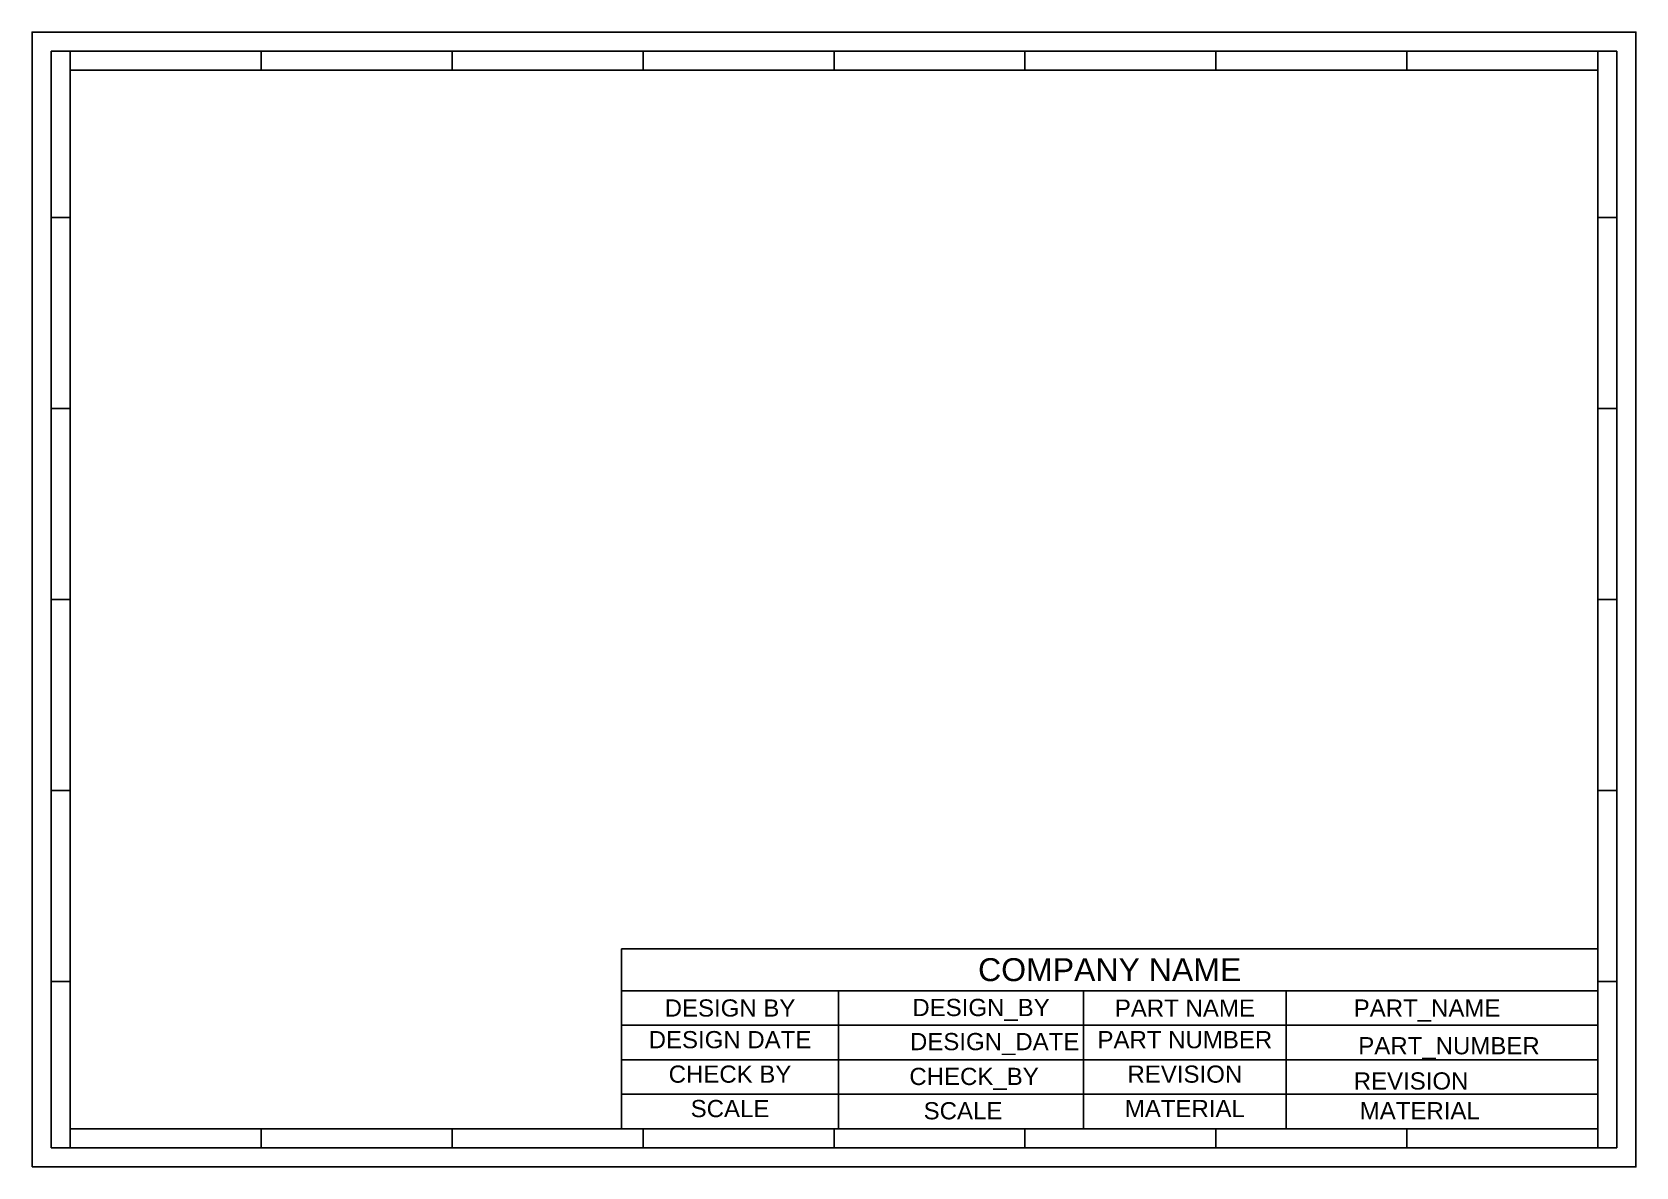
# Model space of a CAD drawing. Header units: millimetres. Extents: x 34830 to 39055, y 27793 to 28482.
# Drawn here: x 34829.6 to 35249.6, y 28184.9 to 28481.9 of the extents above; entities that cross this region are included whole.
import ezdxf

# ---------------------------------------------------------------- set-up
doc = ezdxf.new("R2010")
doc.units = ezdxf.units.MM
doc.layers.add('template', color=90, linetype='Continuous')
doc.styles.get("Standard").update_dxf_attribs({"font": 'arial.ttf'})

msp = doc.modelspace()

# ---------------------------------------------------------------- texts
at = {"color": 0}
for tag, p, s in [('DESIGN_BY', (35060.13933, 28224.40451), 'KIRAN_K_B'), ('PART_NAME', (35175.71846, 28224.24991), 'CASING'), ('DESIGN_DATE', (35059.51518, 28215.48046), '24.06.2021'), ('PART_NUMBER', (35176.91839, 28214.40351), 'MBA001'), ('CHECK_BY', (35059.35831, 28206.36765), 'MENTOR'), ('REVISION', (35175.71846, 28205.18018), '0'), ('SCALE', (35063.09647, 28197.3787), '1:1'), ('MATERIAL', (35177.29767, 28197.39551), 'CAST_IRON')]:
    msp.add_attdef(tag, p, s, height=4.5, dxfattribs=at)

# ---------------------------------------------------------------- blocks, each defined once
blk = doc.blocks.new('*T201')
at = {"color": 0, "linetype": 'ByBlock', "lineweight": -2, "transparency": 16777216}
for p, q in [((0, 0), (255.62, 0)), ((0, 0), (0, -47.09)), ((255.62, 0), (255.62, -47.09)), ((0, -11.02), (255.62, -11.02)), ((56.77, -11.02), (56.77, -47.09)), ((120.95, -11.02), (120.95, -47.09)), ((174.05, -11.02), (174.05, -47.09)), ((0, -20.04), (255.62, -20.04)), ((0, -29.06), (255.62, -29.06)), ((0, -38.07), (255.62, -38.07)), ((0, -47.09), (255.62, -47.09))]:
    blk.add_line(p, q, dxfattribs=at)
at = {"color": 0, "transparency": 16777216}
for s, insert, char_height, width, attachment_point in [('COMPANY NAME', (127.81, -5.51), 6, 252.6206, 5), ('DESIGN BY', (28.39, -15.53), 4.5, 53.7729, 5), ('PART NAME', (147.5, -15.53), 4.5, 50.1034, 5), ('DESIGN DATE', (28.39, -21.54), 4.5, 53.7729, 2), ('PART NUMBER', (147.5, -21.54), 4.5, 50.1034, 2), ('CHECK BY', (28.39, -30.56), 4.5, 53.7729, 2), ('REVISION', (147.5, -30.56), 4.5, 50.1034, 2), ('SCALE', (28.39, -39.57), 4.5, 53.7729, 2), ('MATERIAL', (147.5, -39.57), 4.5, 50.1034, 2)]:
    blk.add_mtext(s, dxfattribs=dict(at, insert=insert, char_height=char_height, width=width, attachment_point=attachment_point))

# ---------------------------------------------------------------- linework, layer by layer
at = {"layer": 'template'}
for p, q in [((34839.62362, 28471.93323), (34839.62362, 28476.93323)), ((34889.62362, 28471.93323), (34889.62362, 28476.93323)), ((34939.62362, 28471.93323), (34939.62362, 28476.93323)), ((34989.62362, 28471.93323), (34989.62362, 28476.93323)), ((35039.62362, 28471.93323), (35039.62362, 28476.93323)), ((35089.62362, 28471.93323), (35089.62362, 28476.93323)), ((35139.62362, 28471.93323), (35139.62362, 28476.93323)), ((35189.62362, 28471.93323), (35189.62362, 28476.93323)), ((35239.62362, 28471.93323), (35239.62362, 28476.93323)), ((34839.62362, 28433.43323), (34834.62362, 28433.43323)), ((35239.62362, 28433.43323), (35244.62362, 28433.43323)), ((34839.62362, 28383.43323), (34834.62362, 28383.43323)), ((35239.62362, 28383.43323), (35244.62362, 28383.43323)), ((34839.62362, 28333.43323), (34834.62362, 28333.43323)), ((35239.62362, 28333.43323), (35244.62362, 28333.43323)), ((34839.62362, 28283.43323), (34834.62362, 28283.43323)), ((35239.62362, 28283.43323), (35244.62362, 28283.43323)), ((34839.62362, 28233.43323), (34834.62362, 28233.43323)), ((35239.62362, 28233.43323), (35244.62362, 28233.43323)), ((34839.62362, 28194.93323), (34839.62362, 28189.93323)), ((34889.62362, 28194.93323), (34889.62362, 28189.93323)), ((34939.62362, 28194.93323), (34939.62362, 28189.93323)), ((34989.62362, 28194.93323), (34989.62362, 28189.93323)), ((35039.62362, 28194.93323), (35039.62362, 28189.93323)), ((35089.62362, 28194.93323), (35089.62362, 28189.93323)), ((35139.62362, 28194.93323), (35139.62362, 28189.93323)), ((35189.62362, 28194.93323), (35189.62362, 28189.93323)), ((35239.62362, 28194.93323), (35239.62362, 28189.93323))]:
    msp.add_line(p, q, dxfattribs=at)
for points in [[(34829.62362, 28184.93323), (35249.62362, 28184.93323), (35249.62362, 28481.93323), (34829.62362, 28481.93323)], [(34834.62362, 28189.93323), (35244.62362, 28189.93323), (35244.62362, 28476.93323), (34834.62362, 28476.93323)], [(34839.62362, 28194.93323), (35239.62362, 28194.93323), (35239.62362, 28471.93323), (34839.62362, 28471.93323)]]:
    msp.add_lwpolyline(points, close=True, dxfattribs=at)

# ---------------------------------------------------------------- block references
msp.add_blockref('*T201', (34984.00298, 28242.02538))

msp.set_redraw_order([(e.dxf.handle, doc.entitydb.next_handle()) for e in msp.query("TEXT MTEXT ATTDEF DIMENSION ARC_DIMENSION")])  # texts and dimensions are drawn at this point

doc.saveas('drawing.dxf')
